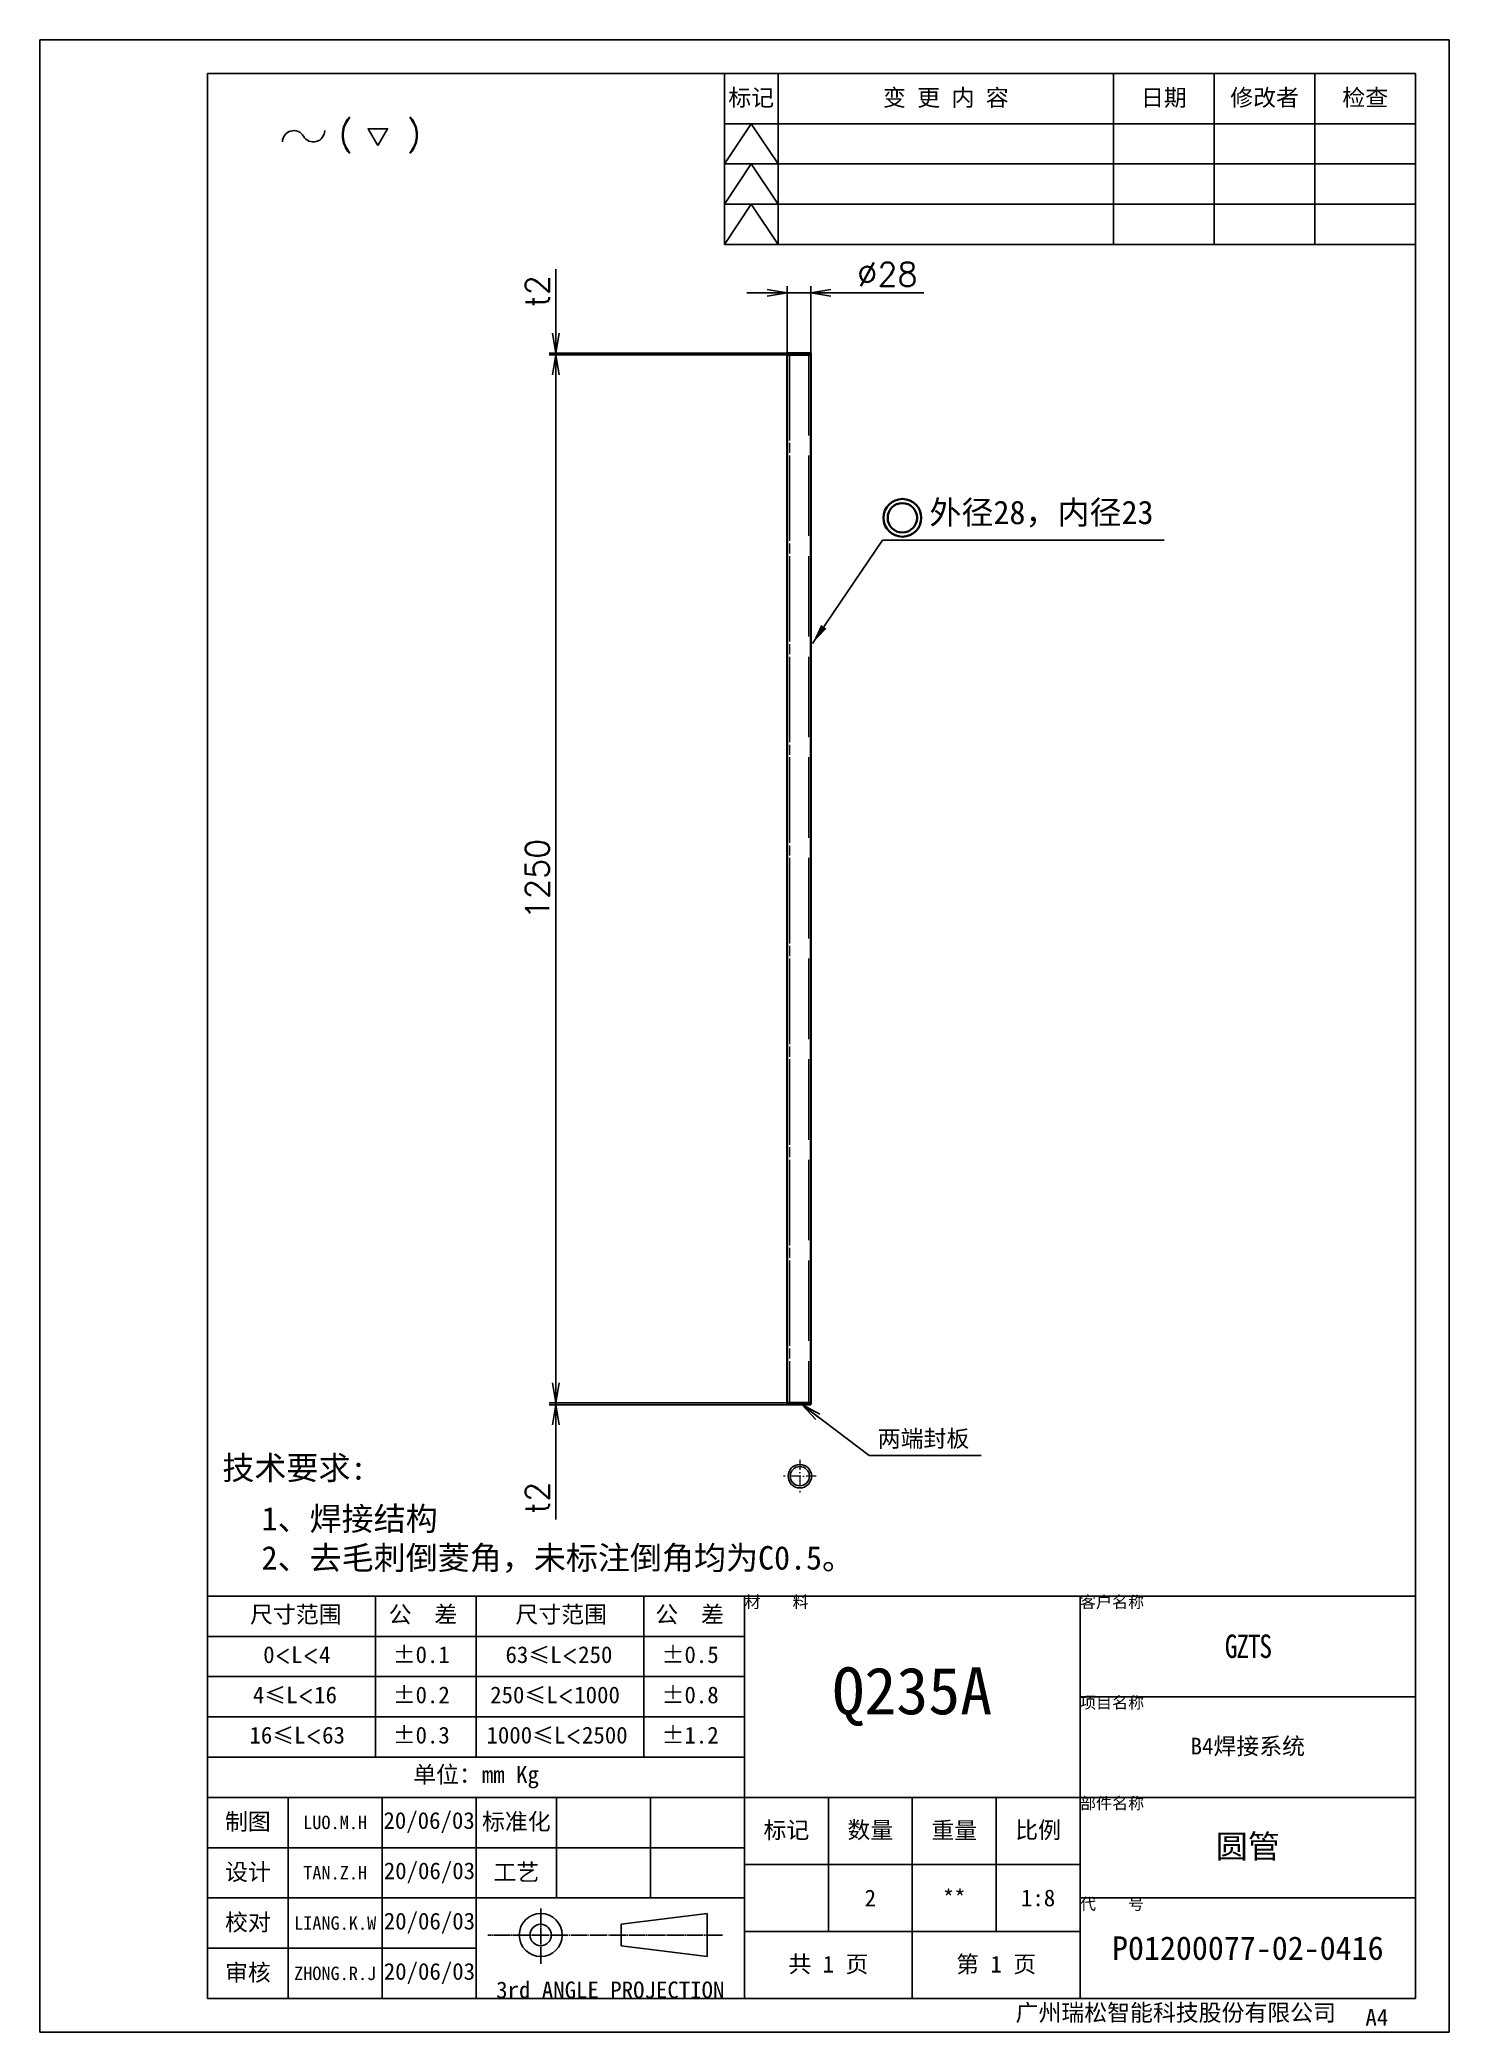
# Model space of a CAD drawing. Header units: millimetres. Extents: x -73083 to 81340, y -6859 to 6812.
# Drawn here: x 54574 to 56254, y -6850 to -4474 of the extents above; entities that cross this region are included whole.
import ezdxf

# ---------------------------------------------------------------- set-up
doc = ezdxf.new("R2010")
doc.units = ezdxf.units.MM
for name, pattern in [('AM_ISO02W050', [7.5, 6, -1.5]), ('AM_ISO08W050', [18, 12, -1.5, 3, -1.5]), ('CENTER-HOKUTO', [23, 20, -1, 1, -1]), ('DASHDOT', [18.5, 12, -3, 0.5, -3]), ('DASHED', [15, 12, -3])]:
    doc.linetypes.add(name, pattern=pattern)
for name, color, linetype in [('A4', 7, 'Continuous'), ('title_frame', 7, 'Continuous'), ('word_dim', 253, 'Continuous')]:
    doc.layers.add(name, color=color, linetype=linetype)
for name, color, linetype, lineweight in [('AM_7', 2, 'AM_ISO08W050', 25), ('AM_HID', 1, 'AM_ISO02W050', 25), ('SOLID LINE', 7, 'Continuous', 30)]:
    doc.layers.add(name, color=color, linetype=linetype, lineweight=lineweight)
doc.styles.get("Standard").update_dxf_attribs({"font": 'romans.shx', "bigfont": 'bigfont.shx'})
doc.dimstyles.new('1-8', dxfattribs={"dimscale": 8, "dimtxt": 3.5, "dimasz": 3, "dimexe": 1, "dimexo": 0, "dimgap": 1, "dimtad": 3, "dimdsep": 46, "dimtxsty": 'Standard', "dimblk1": 'OPEN', "dimblk2": 'OPEN', "dimsah": 1, "dimcen": 0, "dimclrd": 256, "dimclre": 256, "dimclrt": 3, "dimadec": 0, "dimazin": 0, "dimtfac": 1, "dimtmove": 0, "dimatfit": 3, "dimfxl": 0, "dimtolj": 1, "dimtzin": 0, "dimarcsym": 0})
doc.dimstyles.new('RS-1-8$7', dxfattribs={"dimscale": 8, "dimtxt": 3.5, "dimasz": 3, "dimexe": 1, "dimexo": 0, "dimgap": 1, "dimtad": 1, "dimdsep": 46, "dimtxsty": 'Standard', "dimblk1": 'OPEN', "dimblk2": 'OPEN', "dimsah": 1, "dimcen": 0, "dimclrd": 256, "dimclre": 256, "dimclrt": 3, "dimazin": 2, "dimtfac": 1, "dimtmove": 0, "dimatfit": 3, "dimldrblk": 'OPEN', "dimfxl": 0, "dimtolj": 1, "dimlwd": 25, "dimlwe": 25, "dimarcsym": 0})

msp = doc.modelspace()

# ---------------------------------------------------------------- texts
at = {"layer": 'SOLID LINE', "ltscale": 0.5}
for s, insert, char_height, width, attachment_point in [('\\pt120;{\\fSimHei|b0|i0|c134|p2;\\C3;标记}', (55421.55525, -4544.23224), 20, 64, 5), ('\\pt120;{\\fSimHei|b0|i0|c134|p2;\\C3;变 更 内 容}', (55653.55525, -4544.23224), 20, 400, 5), ('\\pt120;{\\fSimHei|b0|i0|c134|p2;\\C3;日期}', (55913.55525, -4544.23224), 20, 120, 5), ('\\pt120;{\\fSimHei|b0|i0|c134|p2;\\C3;修改者}', (56033.55525, -4544.23224), 20, 120, 5), ('\\pt120;{\\fSimHei|b0|i0|c134|p2;\\C3;检查}', (56153.55525, -4544.23224), 20, 120, 5), ('\\pt168;{\\fSimHei|b0|i0|c134|p2;\\C3;技术要求:}', (54791.06325, -6163.27952), 28, 240.4842079, 1), ('\\pt168;{\\fSimHei|b0|i0|c134|p2;\\C3;\\P1、焊接结构\\P2、去毛刺倒菱角，未标注倒角均为C0.5。}', (54837.85784, -6177.20918), 28, 892.7274818, 1), ('\\pt120;{\\fSimHei|b0|i0|c134|p2;\\C3;尺寸范围}', (54824.11495, -6342.00074), 20, 362.4121507, 1), ('\\pt120;{\\fSimHei|b0|i0|c134|p2;\\C3;公  差}', (54989.34488, -6342.00074), 20, 362.4121507, 1), ('\\pt120;{\\fSimHei|b0|i0|c134|p2;\\C3;尺寸范围}', (55140.49457, -6342.00074), 20, 362.4121507, 1), ('\\pt120;{\\fSimHei|b0|i0|c134|p2;\\C3;公  差}', (55307.20374, -6342.00074), 20, 362.4121507, 1), ('{\\fSimHei|b0|i0|c134|p2;\\C3;材    料}', (55413.55525, -6330.23224), 14, 400, 1), ('\\pt84;{\\fSimHei|b0|i0|c134|p2;\\C3;客户名称}', (55813.55525, -6330.23224), 14, 400, 1), ('\\pt120;{\\fSimHei|b0|i0|c134|p2;\\C3;0\\Fromans,bigfont|c134;\\H0.9583x;<\\fSimHei|b0|i0|c134|p2;\\H1.044x;L\\Fromans,bigfont|c134;\\H0.9583x;<\\fSimHei|b0|i0|c134|p2;\\H1.044x;4}', (54839.79951, -6390.00074), 20, 362.4121507, 1), ('\\pt120;{\\fSimHei|b0|i0|c134|p2;\\C3;%%P0.1}', (54994.21398, -6390.00074), 20, 362.4121507, 1), ('\\pt120;{\\fSimHei|b0|i0|c134|p2;\\C3;63\\H0.9583x;≤\\H1.044x;L\\Fromans,bigfont|c134;\\H0.9579x;<\\fSimHei|b0|i0|c134|p2;\\H1.044x;250}', (55128.6247, -6390.00074), 20, 362.4121507, 1), ('\\pt120;{\\fSimHei|b0|i0|c134|p2;\\C3;%%P0.5}', (55314.77659, -6390.00074), 20, 362.4121507, 1), ('{\\fSimHei|b0|i0|c134|p2;\\W0.8;\\T0.9;\\C3;GZTS}', (56013.55525, -6390.23224), 28, 400, 5), ('\\pt336;{\\fSimHei|b0|i0|c134|p2;\\C3;Q235A}', (55613.55525, -6450.23224), 56, 400, 5), ('\\pt120;{\\fSimHei|b0|i0|c134|p2;\\C3;4\\H0.9583x;≤\\H1.043x;L\\Fromans,bigfont|c134;\\H0.9588x;<\\fSimHei|b0|i0|c134|p2;\\H1.043x;16}', (54827.52737, -6438.00074), 20, 362.4121507, 1), ('\\pt120;{\\fSimHei|b0|i0|c134|p2;\\C3;%%P0.2}', (54994.21398, -6438.00074), 20, 362.4121507, 1), ('\\pt120;{\\fSimHei|b0|i0|c134|p2;\\C3;250\\H0.9583x;≤\\H1.044x;L\\Fromans,bigfont|c134;\\H0.9579x;<\\fSimHei|b0|i0|c134|p2;\\H1.044x;1000}', (55110.36358, -6438.00074), 20, 362.4121507, 1), ('\\pt120;{\\fSimHei|b0|i0|c134|p2;\\C3;%%P0.8}', (55314.77659, -6438.00074), 20, 362.4121507, 1), ('\\pt84;{\\fSimHei|b0|i0|c134|p2;\\C3;项目名称}', (55813.55525, -6450.23224), 14, 400, 1), ('\\pt120;{\\fSimHei|b0|i0|c134|p2;\\C3;16\\H0.9583x;≤\\H1.044x;L\\Fromans,bigfont|c134;\\H0.9579x;<\\fSimHei|b0|i0|c134|p2;\\H1.044x;63}', (54823.40699, -6486.00074), 20, 362.4121507, 1), ('\\pt120;{\\fSimHei|b0|i0|c134|p2;\\C3;%%P0.3}', (54994.21398, -6486.00074), 20, 362.4121507, 1), ('\\pt120;{\\fSimHei|b0|i0|c134|p2;\\C3;%%P1.2}', (55314.77659, -6486.00074), 20, 362.4121507, 1), ('{\\fSimHei|b0|i0|c134|p2;\\C3;B4焊接系统}', (56013.55525, -6510.23224), 20, 400, 5), ('\\pt120;{\\fSimHei|b0|i0|c134|p2;\\C3;单位：mm Kg}', (55093.55525, -6546.23224), 20, 640, 5), ('\\pt84;{\\fSimHei|b0|i0|c134|p2;\\C3;部件名称}', (55813.55525, -6570.23224), 14, 400, 1), ('\\pt120;{\\fSimHei|b0|i0|c134|p2;\\C3;制图}', (54821.55525, -6600.23224), 20, 96, 5), ('\\pt60;{\\fSimHei|b0|i0|c134|p2;\\C3;制图}', (54821.55525, -6600.23224), 20, 96, 5), ('\\pt288;{\\fSimHei|b0|i0|c134|p2;\\H0.8x;\\C3;LUO.M.H}', (54925.55525, -6600.23224), 20, 112, 5), ('\\pt60;{\\fSimHei|b0|i0|c134|p2;\\C3;20/06/03}', (55037.55525, -6600.23224), 20, 112, 5), ('\\pt120;{\\fSimHei|b0|i0|c134|p2;\\C3;标准化}', (55141.55525, -6600.23224), 20, 96, 5), ('\\pt120;{\\fSimHei|b0|i0|c134|p2;\\C3;标记}', (55463.55525, -6610.23224), 20, 100, 5), ('\\pt120;{\\fSimHei|b0|i0|c134|p2;\\C3;数量}', (55563.55525, -6610.23224), 20, 100, 5), ('\\pt120;{\\fSimHei|b0|i0|c134|p2;\\C3;重量}', (55663.55525, -6610.23224), 20, 100, 5), ('\\pt120;{\\fSimHei|b0|i0|c134|p2;\\C3;比例}', (55763.55525, -6610.23224), 20, 100, 5), ('{\\fSimHei|b0|i0|c134|p2;\\C3;圆管}', (56013.55525, -6630.23224), 28, 400, 5), ('\\pt120;{\\fSimHei|b0|i0|c134|p2;\\C3;设计}', (54821.55525, -6660.23224), 20, 96, 5), ('\\pt60;{\\fSimHei|b0|i0|c134|p2;\\C3;设计}', (54821.55525, -6660.23224), 20, 96, 5), ('\\pt288;{\\fSimHei|b0|i0|c134|p2;\\H0.8x;\\C3;TAN.Z.H}', (54925.55525, -6660.23224), 20, 112, 5), ('\\pt60;{\\fSimHei|b0|i0|c134|p2;\\C3;20/06/03}', (55037.96034, -6660.23224), 20, 111.1898286, 5), ('\\pt120;{\\fSimHei|b0|i0|c134|p2;\\C3;工艺}', (55141.55525, -6660.23224), 20, 96, 5), ('\\pt120;{\\fSimHei|b0|i0|c134|p2;\\C3;2}', (55563.55525, -6690.23224), 20, 100, 5), ('\\pt120;{\\fSimHei|b0|i0|c134|p2;\\C3;**}', (55663.55525, -6690.23224), 20, 100, 5), ('\\pt120;{\\fSimHei|b0|i0|c134|p2;\\C3;1:8}', (55763.55525, -6690.23224), 20, 100, 5), ('\\pt84;{\\fSimHei|b0|i0|c134|p2;\\C3;代    号}', (55813.55525, -6690.23224), 14, 400, 1), ('\\pt120;{\\fSimHei|b0|i0|c134|p2;\\C3;校对}', (54821.55525, -6720.23224), 20, 96, 5), ('\\pt60;{\\fSimHei|b0|i0|c134|p2;\\C3;校对}', (54821.55525, -6720.23224), 20, 96, 5), ('\\pt288;{\\fSimHei|b0|i0|c134|p2;\\H0.8x;\\C3;LIANG.K.W}', (54925.55525, -6720.23224), 20, 112, 5), ('\\pt60;{\\fSimHei|b0|i0|c134|p2;\\C3;20/06/03}', (55037.96034, -6720.23224), 20, 111.1898286, 5), ('{\\fSimHei|b0|i0|c134|p2;\\C3;P01200077-02-0416}', (56013.55525, -6750.23224), 28, 400, 5), ('\\pt120;{\\fSimHei|b0|i0|c134|p2;\\C3;审核}', (54821.55525, -6780.23224), 20, 96, 5), ('\\pt60;{\\fSimHei|b0|i0|c134|p2;\\C3;审核}', (54821.55525, -6780.23224), 20, 96, 5), ('\\pt60;{\\fSimHei|b0|i0|c134|p2;\\C3;20/06/03}', (55037.96034, -6780.23224), 20, 111.1898286, 5), ('\\pt120;{\\fSimHei|b0|i0|c134|p2;\\C3;共 1 页}', (55513.55525, -6770.23224), 20, 200, 5), ('\\pt120;{\\fSimHei|b0|i0|c134|p2;\\C3;第 1 页}', (55713.55525, -6770.23224), 20, 200, 5), ('\\pt288;{\\fSimHei|b0|i0|c134|p2;\\H0.8x;\\C3;ZHONG.R.J}', (54925.55525, -6780.23224), 20, 112, 5), ('{\\fSimHei|b0|i0|c134|p2;\\C3;3rd ANGLE PROJECTION}', (55253.55525, -6810.23224), 20, 320, 8)]:
    msp.add_mtext(s, dxfattribs=dict(at, insert=insert, char_height=char_height, width=width, attachment_point=attachment_point))
at = {"layer": 'SOLID LINE', "ltscale": 0.5, "insert": (55105.974, -6486.00074), "char_height": 20, "width": 362.4121507, "attachment_point": 1, "line_spacing_factor": 0.72}
msp.add_mtext('\\pt120;{\\fSimHei|b0|i0|c134|p2;\\C3;1000\\H0.9583x;≤\\H1.044x;L\\Fromans,bigfont|c134;\\H0.9579x;<\\fSimHei|b0|i0|c134|p2;\\H1.044x;2500}', dxfattribs=at)
at = {"layer": 'word_dim', "color": 3, "linetype": 'Continuous', "attachment_point": 1}
for s, insert, char_height, width in [('{\\fSimSun|b0|i0|c134|p2;外径28，内径23}', (55633.95539, -5023.78712), 28, 311.7351979), ('{\\fSimSun|b0|i0|c134|p2;两端封板}', (55572.39664, -6132.37739), 20, 146.4691829)]:
    msp.add_mtext(s, dxfattribs=dict(at, insert=insert, char_height=char_height, width=width))
at = {"layer": 'word_dim', "linetype": 'Continuous', "char_height": 20, "width": 534.7673915, "attachment_point": 1}
for s, insert in [('\\pt120;{\\fSimHei|b0|i0|c134|p2;\\C3;广州瑞松智能科技股份有限公司}', (55736.71071, -6816.90145)), ('\\pt168;{\\fSimHei|b0|i0|c134|p2;\\C3;A4}', (56153.7718, -6822.57574))]:
    msp.add_mtext(s, dxfattribs=dict(at, insert=insert))

# ---------------------------------------------------------------- blocks, each defined once
blk = doc.blocks.new('_Open')
at = {"color": 0, "lineweight": -2}
for p, q in [((-1, 0.167), (0, 0)), ((-1, -0.167), (0, 0)), ((0, 0), (-1, 0))]:
    blk.add_line(p, q, dxfattribs=at)
blk = doc.blocks.new('*D637')
at = {"layer": 'DEFPOINTS', "color": 0, "linetype": 'Continuous'}
for p in [(55188.6, -4849.9), (55464.5, -4849.9), (55464.5, -6099.9)]:
    blk.add_point(p, dxfattribs=at)
at = {"layer": 'word_dim', "linetype": 'Continuous', "lineweight": -2}
for p, q in [((55464.5, -4849.9), (55180.6, -4849.9)), ((55188.6, -6075.9), (55188.6, -4873.9)), ((55464.5, -6099.9), (55180.6, -6099.9))]:
    blk.add_line(p, q, dxfattribs=at)
at = {"layer": 'word_dim', "linetype": 'Continuous', "lineweight": -2, "xscale": 24, "yscale": 24, "zscale": 24}
for p, rotation in [((55188.6, -4849.9), 90), ((55188.6, -6099.9), 270)]:
    blk.add_blockref('_Open', p, dxfattribs=dict(at, rotation=rotation))
at = {"layer": 'word_dim', "color": 3, "linetype": 'Continuous', "insert": (55166.6, -5474.9), "char_height": 28, "attachment_point": 5, "rotation": 90}
blk.add_mtext('\\A1;1250', dxfattribs=at)
blk = doc.blocks.new('*D638')
at = {"layer": 'DEFPOINTS', "color": 0, "linetype": 'Continuous'}
for p in [(55492.5, -4775.8), (55464.5, -4849.9), (55492.5, -4852.3)]:
    blk.add_point(p, dxfattribs=at)
at = {"layer": 'word_dim', "linetype": 'Continuous', "lineweight": -2}
for p, q in [((55464.5, -4849.9), (55464.5, -4767.8)), ((55492.5, -4852.3), (55492.5, -4767.8)), ((55440.5, -4775.8), (55416.5, -4775.8)), ((55464.5, -4775.8), (55492.5, -4775.8)), ((55516.5, -4775.8), (55627.2, -4775.8))]:
    blk.add_line(p, q, dxfattribs=at)
at = {"layer": 'word_dim', "linetype": 'Continuous', "lineweight": -2, "xscale": 24, "yscale": 24, "zscale": 24}
blk.add_blockref('_Open', (55464.5, -4775.8), dxfattribs=at)
at = {"layer": 'word_dim', "linetype": 'Continuous', "lineweight": -2, "xscale": 24, "yscale": 24, "zscale": 24, "rotation": 180}
blk.add_blockref('_Open', (55492.5, -4775.8), dxfattribs=at)
at = {"layer": 'word_dim', "color": 3, "linetype": 'Continuous', "insert": (55583.9, -4753.8), "char_height": 28, "attachment_point": 5}
blk.add_mtext('\\A1;%%C28', dxfattribs=at)
blk = doc.blocks.new('*D639')
at = {"layer": 'DEFPOINTS', "color": 0, "linetype": 'Continuous'}
for p in [(55188.6, -6099.9), (55464.6, -6099.9), (55464.6, -6101.9)]:
    blk.add_point(p, dxfattribs=at)
at = {"layer": 'word_dim', "linetype": 'Continuous', "lineweight": -2}
for p, q in [((55188.6, -6075.9), (55188.6, -6051.9)), ((55464.6, -6099.9), (55180.6, -6099.9)), ((55464.6, -6101.9), (55180.6, -6101.9)), ((55188.6, -6099.9), (55188.6, -6101.9)), ((55188.6, -6125.9), (55188.6, -6238.9))]:
    blk.add_line(p, q, dxfattribs=at)
at = {"layer": 'word_dim', "linetype": 'Continuous', "lineweight": -2, "xscale": 24, "yscale": 24, "zscale": 24}
for p, rotation in [((55188.6, -6099.9), 270), ((55188.6, -6101.9), 90)]:
    blk.add_blockref('_Open', p, dxfattribs=dict(at, rotation=rotation))
at = {"layer": 'word_dim', "color": 3, "linetype": 'Continuous', "insert": (55166.6, -6212.9), "char_height": 28, "attachment_point": 5, "rotation": 90}
blk.add_mtext('\\A1;t2', dxfattribs=at)
blk = doc.blocks.new('*D640')
at = {"layer": 'DEFPOINTS', "color": 0, "linetype": 'Continuous'}
for p in [(55188.6, -4847.9), (55464.5, -4847.9), (55464.5, -4849.9)]:
    blk.add_point(p, dxfattribs=at)
at = {"layer": 'word_dim', "linetype": 'Continuous', "lineweight": -2}
for p, q in [((55188.6, -4823.9), (55188.6, -4747.9)), ((55464.5, -4847.9), (55180.6, -4847.9)), ((55464.5, -4849.9), (55180.6, -4849.9)), ((55188.6, -4849.9), (55188.6, -4847.9)), ((55188.6, -4873.9), (55188.6, -4897.9))]:
    blk.add_line(p, q, dxfattribs=at)
at = {"layer": 'word_dim', "linetype": 'Continuous', "lineweight": -2, "xscale": 24, "yscale": 24, "zscale": 24}
for p, rotation in [((55188.6, -4847.9), 270), ((55188.6, -4849.9), 90)]:
    blk.add_blockref('_Open', p, dxfattribs=dict(at, rotation=rotation))
at = {"layer": 'word_dim', "color": 3, "linetype": 'Continuous', "insert": (55166.6, -4773.9), "char_height": 28, "attachment_point": 5, "rotation": 90}
blk.add_mtext('\\A1;t2', dxfattribs=at)
blk = doc.blocks.new('shiage0')
at = {"layer": 'word_dim', "color": 3, "linetype": 'Continuous'}
for centre, start, end in [((1.69, 0), 30, 180), ((4.61, 1.69), 210, 0)]:
    blk.add_arc(centre, 1.69, start, end, dxfattribs=at)
blk = doc.blocks.new('12')
at = {"layer": 'title_frame', "color": 3, "linetype": 'Continuous'}
blk.add_lwpolyline([(20.46, 3.03), (19.01, 5.53), (21.9, 5.53)], close=True, dxfattribs=at)
blk.add_blockref('shiage0', (6.23, 3.56), dxfattribs=at)
blk.add_text('(   )', height=3.5, dxfattribs=at).set_placement((14.64, 3.08))

# ---------------------------------------------------------------- dimensions: what is measured, and where the dimension line sits
at = {"layer": 'word_dim', "linetype": 'Continuous'}
dim = msp.add_linear_dim(base=(55188.62516, -4847.88773), p1=(55464.53195, -4849.88773), p2=(55464.53195, -4847.88773), angle=90, text='t<>', dimstyle='1-8', dxfattribs=at)
dim.commit()
dim.dimension.update_dxf_attribs({"geometry": '*D640', "text_midpoint": (55166.62516, -4773.88773)})
dim = msp.add_linear_dim(base=(55492.53195, -4775.78828), p1=(55464.53195, -4849.88773), p2=(55492.53195, -4852.34294), text='%%C<>', dimstyle='1-8', dxfattribs=at)
dim.commit()
dim.dimension.update_dxf_attribs({"geometry": '*D638', "text_midpoint": (55583.86529, -4753.78828)})
dim = msp.add_linear_dim(base=(55188.62516, -4849.88773), p1=(55464.53195, -6099.88773), p2=(55464.53195, -4849.88773), angle=90, dimstyle='1-8', dxfattribs=at)
dim.commit()
dim.dimension.update_dxf_attribs({"geometry": '*D637', "text_midpoint": (55166.62516, -5474.88773)})
dim = msp.add_linear_dim(base=(55188.62516, -6099.88773), p1=(55464.63154, -6101.88773), p2=(55464.63154, -6099.88773), angle=90, text='t<>', dimstyle='1-8', dxfattribs=at)
dim.commit()
dim.dimension.update_dxf_attribs({"geometry": '*D639', "text_midpoint": (55188.62516, -6212.88773), "dimtype": 160})

# ---------------------------------------------------------------- linework, layer by layer
at = {"color": 7, "lineweight": 35}
for p, q in [((55464.53195, -4847.88773), (55464.53195, -6101.88773)), ((55492.53195, -4847.88773), (55464.53195, -4847.88773)), ((55492.53195, -4849.88773), (55464.53195, -4849.88773)), ((55464.53195, -4849.88773), (55464.53195, -6099.88773)), ((55492.53195, -6101.88773), (55492.53195, -4847.88773)), ((55464.53195, -6099.88773), (55492.53195, -6099.88773)), ((55464.53195, -6101.88773), (55492.53195, -6101.88773))]:
    msp.add_line(p, q, dxfattribs=at)
at = {"color": 1, "linetype": 'DASHED', "lineweight": 13}
msp.add_line((55467.03195, -4849.88773), (55467.03195, -6099.88773), dxfattribs=at)
at = {"color": 7, "lineweight": 35}
for radius in [22.5, 17.5]:
    msp.add_circle((55601.73757, -5044.25665), radius, dxfattribs=at)
at = {"layer": 'A4', "linetype": 'Continuous'}
msp.add_lwpolyline([(54573.55525, -4474.23224), (56253.55525, -4474.23224), (56253.55525, -6850.23224), (54573.55525, -6850.23224)], close=True, dxfattribs=at)
at = {"layer": 'AM_7', "color": 2, "linetype": 'DASHDOT', "lineweight": 13}
for p, q in [((55479.53195, -6167.72611), (55479.53195, -6206.72611)), ((55499.03195, -6187.22611), (55460.03195, -6187.22611))]:
    msp.add_line(p, q, dxfattribs=at)
at = {"layer": 'AM_HID', "color": 1, "linetype": 'DASHED', "lineweight": 13, "ltscale": 8}
for p, q in [((55467.03195, -4849.88773), (55467.03195, -6099.88773)), ((55490.03195, -4849.88773), (55490.03195, -6099.88773))]:
    msp.add_line(p, q, dxfattribs=at)
at = {"layer": 'title_frame', "linetype": 'Continuous'}
for p, q in [((54773.55525, -4514.23224), (56213.55525, -4514.23224)), ((54773.55525, -6810.23224), (54773.55525, -4514.23224)), ((55389.55525, -4514.23224), (55389.55525, -4718.23224)), ((55453.55525, -4514.23224), (55453.55525, -4718.23224)), ((55853.55525, -4718.23224), (55853.55525, -4514.23224)), ((55973.55525, -4514.23224), (55973.55525, -4718.23224)), ((56093.55525, -4514.23224), (56093.55525, -4718.23224)), ((56213.55525, -6810.23224), (56213.55525, -4514.23224)), ((56213.55525, -4574.23224), (55389.55525, -4574.23224)), ((55421.55525, -4574.23224), (55389.55525, -4622.23224)), ((55453.55525, -4622.23224), (55421.55525, -4574.23224)), ((56213.55525, -4622.23224), (55389.55525, -4622.23224)), ((55421.55525, -4622.23224), (55389.55525, -4670.23224)), ((55453.55525, -4670.23224), (55421.55525, -4622.23224)), ((56213.55525, -4670.23224), (55389.55525, -4670.23224)), ((55421.55525, -4670.23224), (55389.55525, -4718.23224)), ((55453.55525, -4718.23224), (55421.55525, -4670.23224)), ((56213.55525, -4718.23224), (55389.55525, -4718.23224)), ((54773.55525, -6330.23224), (56213.55525, -6330.23224)), ((54773.55525, -6810.23224), (54773.55525, -6330.23224)), ((54973.55525, -6330.23224), (54973.55525, -6522.23224)), ((55093.55525, -6330.23224), (55093.55525, -6522.23224)), ((55293.55525, -6522.23224), (55293.55525, -6330.23224)), ((55413.55525, -6810.23224), (55413.55525, -6330.23224)), ((55813.55525, -6810.23224), (55813.55525, -6330.23224)), ((56213.55525, -6810.23224), (56213.55525, -6330.23224)), ((54773.55525, -6378.23224), (55413.55525, -6378.23224)), ((54773.55525, -6426.23224), (55413.55525, -6426.23224)), ((55813.55525, -6450.23224), (56213.55525, -6450.23224)), ((54773.55525, -6474.23224), (55413.55525, -6474.23224)), ((54773.55525, -6522.23224), (55413.55525, -6522.23224)), ((54773.55525, -6570.23224), (56213.55525, -6570.23224)), ((54869.55525, -6810.23224), (54869.55525, -6570.23224)), ((54869.55525, -6810.23224), (54869.55525, -6570.23224)), ((54981.55525, -6810.23224), (54981.55525, -6570.23224)), ((54981.55525, -6810.23224), (54981.55525, -6570.23224)), ((55093.55525, -6810.23224), (55093.55525, -6570.23224)), ((55093.55525, -6810.23224), (55093.55525, -6570.23224)), ((55189.55525, -6690.23224), (55189.55525, -6570.23224)), ((55301.55525, -6690.23224), (55301.55525, -6570.23224)), ((55513.55525, -6730.23224), (55513.55525, -6570.23224)), ((55613.55525, -6810.23224), (55613.55525, -6570.23224)), ((55713.55525, -6730.23224), (55713.55525, -6570.23224)), ((54773.55525, -6630.23224), (55413.55525, -6630.23224)), ((55413.55525, -6650.23224), (55813.55525, -6650.23224)), ((54773.55525, -6690.23224), (55413.55525, -6690.23224)), ((55813.55525, -6690.23224), (56213.55525, -6690.23224)), ((55413.55525, -6730.23224), (55813.55525, -6730.23224)), ((54773.55525, -6750.23224), (55093.55525, -6750.23224)), ((54773.55525, -6750.23224), (55093.55525, -6750.23224)), ((54773.55525, -6810.23224), (56213.55525, -6810.23224)), ((54773.55525, -6810.23224), (56213.55525, -6810.23224))]:
    msp.add_line(p, q, dxfattribs=at)
at = {"layer": 'title_frame', "color": 2, "linetype": 'CENTER-HOKUTO'}
for p, q in [((55170.63113, -6702.88489), (55170.63113, -6769.03529)), ((55387.47593, -6734.37289), (55107.41193, -6734.37289))]:
    msp.add_line(p, q, dxfattribs=at)
at = {"layer": 'title_frame', "color": 3, "linetype": 'Continuous'}
for p, q in [((55266.63113, -6721.57289), (55369.03113, -6708.77289)), ((55266.63113, -6747.17289), (55266.63113, -6721.57289)), ((55369.03113, -6708.77289), (55369.03113, -6759.97289)), ((55369.03113, -6759.97289), (55266.63113, -6747.17289))]:
    msp.add_line(p, q, dxfattribs=at)
for radius in [25.6, 12.8]:
    msp.add_arc((55170.63113, -6734.37289), radius, 0, 359.98938268, dxfattribs=at)
at = {"layer": 'word_dim'}
for radius in [14, 11.5]:
    msp.add_circle((55479.53195, -6187.22611), radius, dxfattribs=at)

# ---------------------------------------------------------------- block references
at = {"layer": 'word_dim', "color": 3, "linetype": 'Continuous', "ltscale": 5, "xscale": 8, "yscale": 8, "zscale": 8}
msp.add_blockref('12', (54812.84265, -4624.50033), dxfattribs=at)

msp.set_redraw_order([(e.dxf.handle, doc.entitydb.next_handle()) for e in msp.query("TEXT MTEXT ATTDEF DIMENSION ARC_DIMENSION")])  # texts and dimensions are drawn at this point

# ---------------------------------------------------------------- leaders
at = {"layer": 'word_dim', "linetype": 'Continuous'}
msp.add_leader([(55494.53181, -5194.02883), (55578.14144, -5070.94451), (55913.90663, -5070.94451)], dimstyle='1-8', override={"dimgap": 1, "dimtad": 0}, dxfattribs=at)
at = {"layer": 'word_dim', "color": 3, "linetype": 'Continuous'}
msp.add_leader([(55481.77748, -6101.88773), (55562.23153, -6162.3907), (55695.78326, -6162.3907)], dimstyle='RS-1-8$7', override={"dimgap": 1, "dimtad": 0}, dxfattribs=at)

doc.saveas('drawing.dxf')
